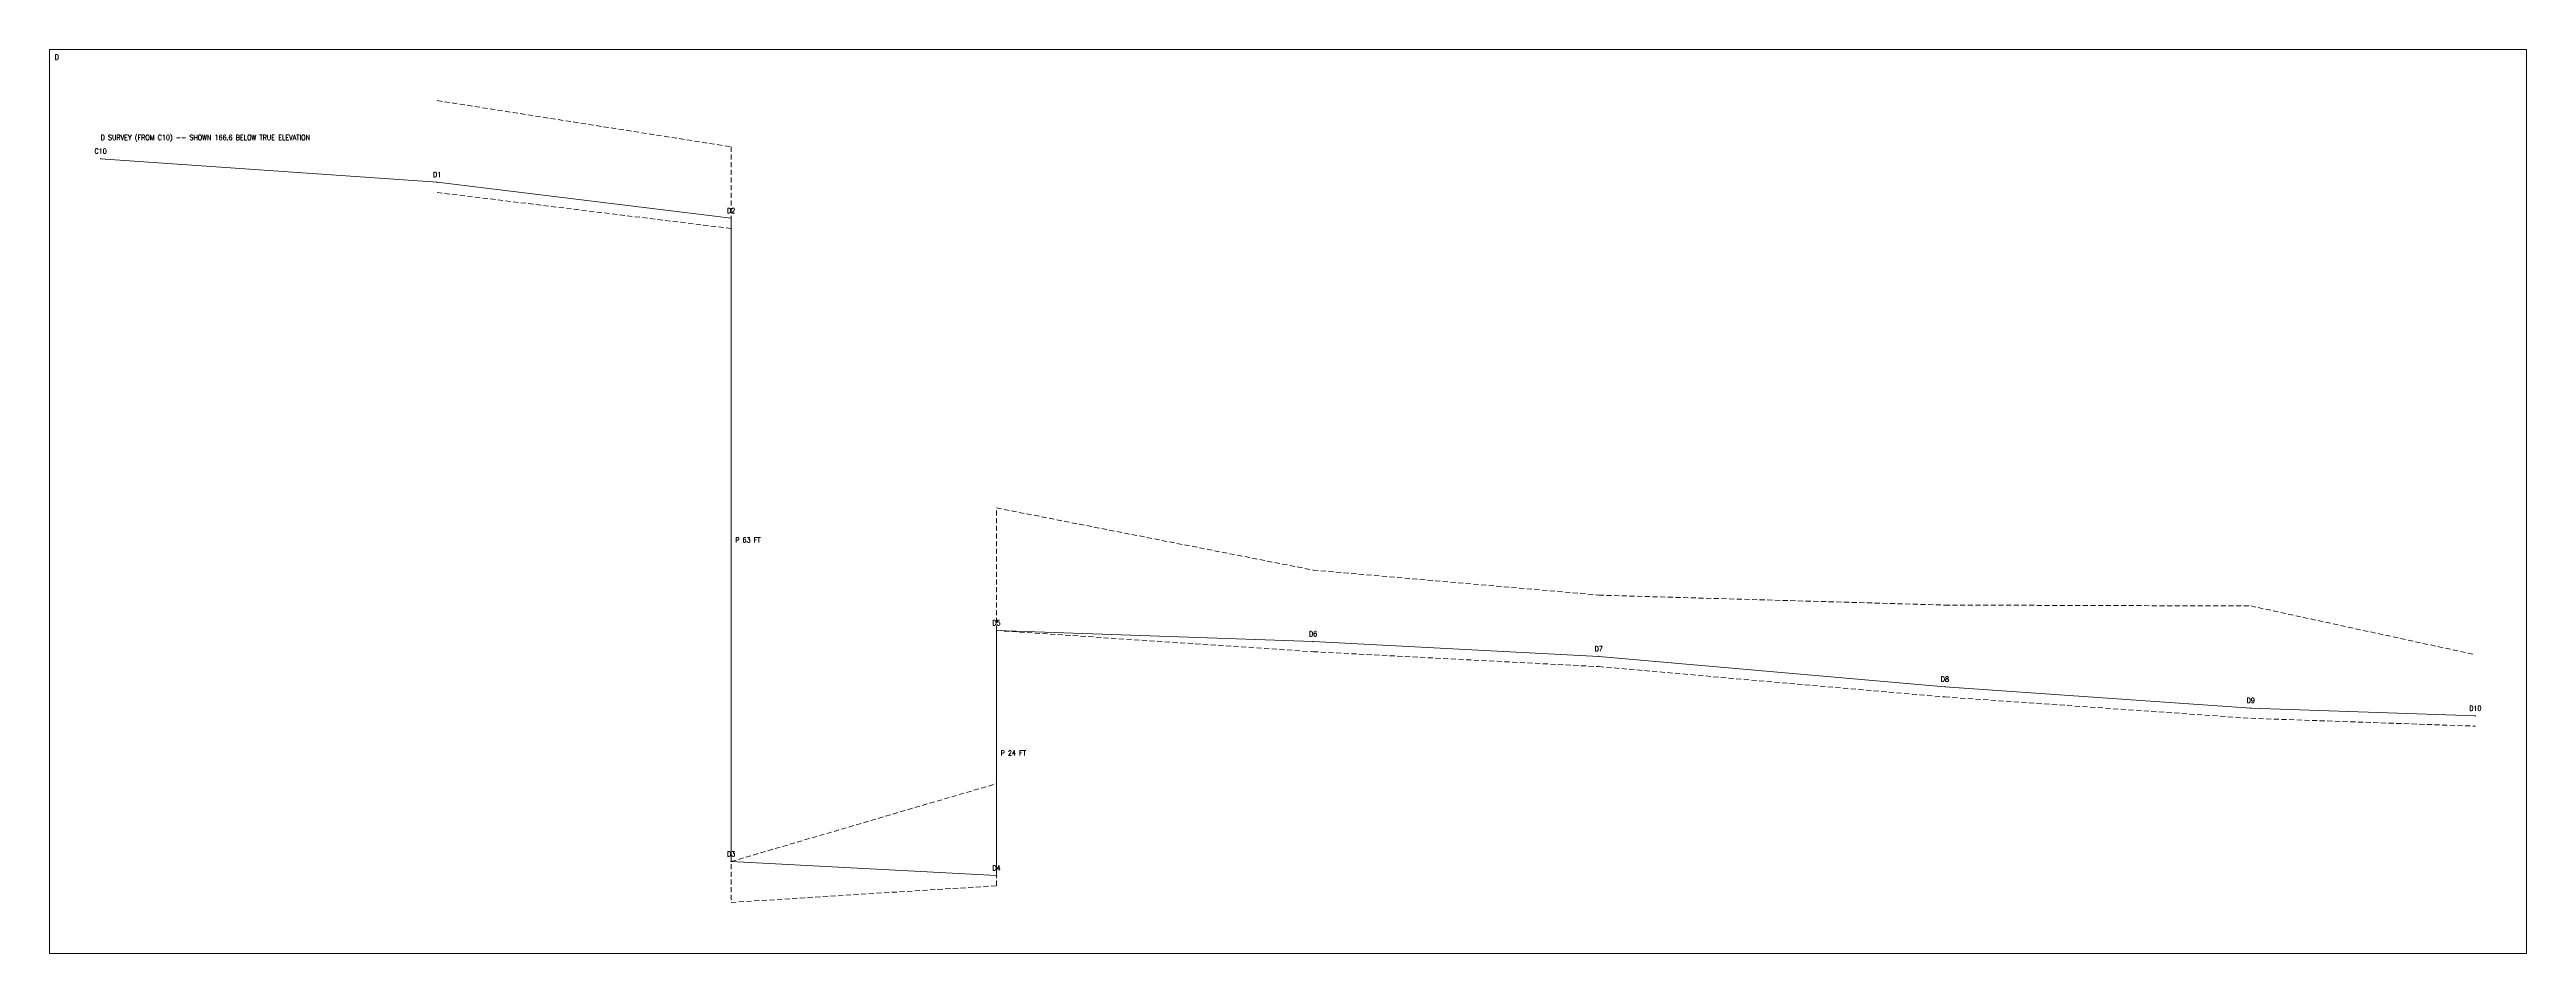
# Model space of a CAD drawing. Header units: feet. Extents: x -352 to 533, y -1323 to 2.
# Drawn here: x -351.7 to -109.3, y -1322.7 to -1234.1 of the extents above; entities that cross this region are included whole.
import ezdxf

# ---------------------------------------------------------------- set-up
doc = ezdxf.new("R2010")
doc.units = ezdxf.units.FT
doc.header["$MEASUREMENT"] = 0
doc.linetypes.add('DASHED', pattern=[0.75, 0.5, -0.25])
for name, color, linetype, lineweight, true_color in [('CTRL-PROFILE-BOX', 8, 'Continuous', 0, 0x808080), ('CTRL-PROFILE-CEILING-D', 8, 'DASHED', 0, 0x808080), ('CTRL-PROFILE-FLOOR-D', 8, 'DASHED', 0, 0x808080), ('CTRL-PROFILE-SHOTS-D', 8, 'Continuous', 9, 0x808080), ('CTRL-PROFILE-STATION-LABELS-D', 1, 'Continuous', 0, 0xff0000), ('CTRL-PROFILE-STATIONS-D', 1, 'Continuous', 9, 0xff0000), ('CTRL-PROFILE-TEXT-LABELS-D', 1, 'Continuous', 0, 0xff0000)]:
    doc.layers.add(name, color=color, linetype=linetype, lineweight=lineweight, true_color=true_color)
doc.styles.add('textstyle100', font='')
doc.styles.add('textstyle109', font='')
doc.styles.add('textstyle139', font='')
doc.styles.add('textstyle145', font='')
doc.styles.add('textstyle19', font='')
doc.styles.add('textstyle206', font='')
doc.styles.add('textstyle239', font='')
doc.styles.add('textstyle253', font='')
doc.styles.add('textstyle266', font='')
doc.styles.add('textstyle273', font='')
doc.styles.add('textstyle300', font='')
doc.styles.add('textstyle33', font='')
doc.styles.add('textstyle48', font='')
doc.styles.add('textstyle51', font='')
doc.styles.add('textstyle77', font='')
doc.styles.get('textstyle100').set_extended_font_data('standard')
doc.styles.get('textstyle109').set_extended_font_data('standard')
doc.styles.get('textstyle139').set_extended_font_data('standard')
doc.styles.get('textstyle145').set_extended_font_data('standard')
doc.styles.get('textstyle19').set_extended_font_data('standard')
doc.styles.get('textstyle206').set_extended_font_data('standard')
doc.styles.get('textstyle239').set_extended_font_data('standard')
doc.styles.get('textstyle253').set_extended_font_data('standard')
doc.styles.get('textstyle266').set_extended_font_data('standard')
doc.styles.get('textstyle273').set_extended_font_data('standard')
doc.styles.get('textstyle300').set_extended_font_data('standard')
doc.styles.get('textstyle33').set_extended_font_data('standard')
doc.styles.get('textstyle48').set_extended_font_data('standard')
doc.styles.get('textstyle51').set_extended_font_data('standard')
doc.styles.get('textstyle77').set_extended_font_data('standard')

msp = doc.modelspace()

# ---------------------------------------------------------------- linework, layer by layer
at = {"layer": 'CTRL-PROFILE-BOX', "flags": 128}
msp.add_lwpolyline([(-351.71, -1322.67), (-109.32, -1322.67), (-109.32, -1234.14), (-351.71, -1234.14)], close=True, dxfattribs=at)
at = {"layer": 'CTRL-PROFILE-CEILING-D'}
msp.add_lwpolyline([(-313.79, -1239.14), (-285.01, -1243.67), (-285.01, -1313.67), (-259.04, -1306.04), (-259.04, -1279.04), (-228.06, -1285.12), (-200.1, -1287.58), (-166.23, -1288.55), (-136.3, -1288.64), (-114.32, -1293.41)], dxfattribs=at)
at = {"layer": 'CTRL-PROFILE-FLOOR-D'}
msp.add_lwpolyline([(-313.79, -1248.14), (-285.01, -1251.67), (-285.01, -1317.67), (-259.04, -1316.04), (-259.04, -1291.04), (-228.06, -1293.12), (-200.1, -1294.58), (-166.23, -1297.55), (-136.3, -1299.64), (-114.32, -1300.41)], dxfattribs=at)
at = {"layer": 'CTRL-PROFILE-SHOTS-D'}
for p, q in [((-346.71, -1244.84), (-313.79, -1247.14)), ((-313.79, -1247.14), (-285.01, -1250.67)), ((-285.01, -1250.67), (-285.01, -1313.67)), ((-259.04, -1315.04), (-259.04, -1291.04)), ((-259.04, -1291.04), (-228.06, -1292.12)), ((-228.06, -1292.12), (-200.1, -1293.58)), ((-200.1, -1293.58), (-166.23, -1296.55)), ((-166.23, -1296.55), (-136.3, -1298.64)), ((-136.3, -1298.64), (-114.32, -1299.41)), ((-285.01, -1313.67), (-259.04, -1315.04))]:
    msp.add_line(p, q, dxfattribs=at)
at = {"layer": 'CTRL-PROFILE-STATIONS-D'}
for p in [(-346.71, -1244.84), (-313.79, -1247.14), (-285.01, -1250.67), (-259.04, -1291.04), (-228.06, -1292.12), (-200.1, -1293.58), (-166.23, -1296.55), (-136.3, -1298.64), (-114.32, -1299.41), (-285.01, -1313.67), (-259.04, -1315.04)]:
    msp.add_point(p, dxfattribs=at)

# ---------------------------------------------------------------- texts
at = {"layer": 'CTRL-PROFILE-BOX', "insert": (-351.21, -1234.89), "char_height": 0.5, "width": 100, "attachment_point": 4, "style": 'textstyle239'}
msp.add_mtext('D', dxfattribs=at)
at = {"layer": 'CTRL-PROFILE-STATION-LABELS-D', "char_height": 0.5, "width": 100, "attachment_point": 5}
for s, insert, style in [('C10', (-346.71, -1244.09), 'textstyle266'), ('D1', (-313.79, -1246.39), 'textstyle273'), ('D2', (-285.01, -1249.92), 'textstyle51'), ('D5', (-259.04, -1290.29), 'textstyle206'), ('D6', (-228.06, -1291.37), 'textstyle300'), ('D7', (-200.1, -1292.83), 'textstyle109'), ('D8', (-166.23, -1295.8), 'textstyle100'), ('D9', (-136.3, -1297.89), 'textstyle19'), ('D10', (-114.32, -1298.66), 'textstyle33'), ('D3', (-285.01, -1312.92), 'textstyle253'), ('D4', (-259.04, -1314.29), 'textstyle48')]:
    msp.add_mtext(s, dxfattribs=dict(at, insert=insert, style=style))
at = {"layer": 'CTRL-PROFILE-TEXT-LABELS-D', "char_height": 0.5, "width": 100, "attachment_point": 4}
for s, insert, style in [('D SURVEY (FROM C10) -- SHOWN 166.6 BELOW TRUE ELEVATION', (-346.71, -1242.84), 'textstyle145'), ('P 63 FT', (-284.61, -1282.17), 'textstyle139'), ('P 24 FT', (-258.64, -1303.04), 'textstyle77')]:
    msp.add_mtext(s, dxfattribs=dict(at, insert=insert, style=style))

doc.saveas('drawing.dxf')
